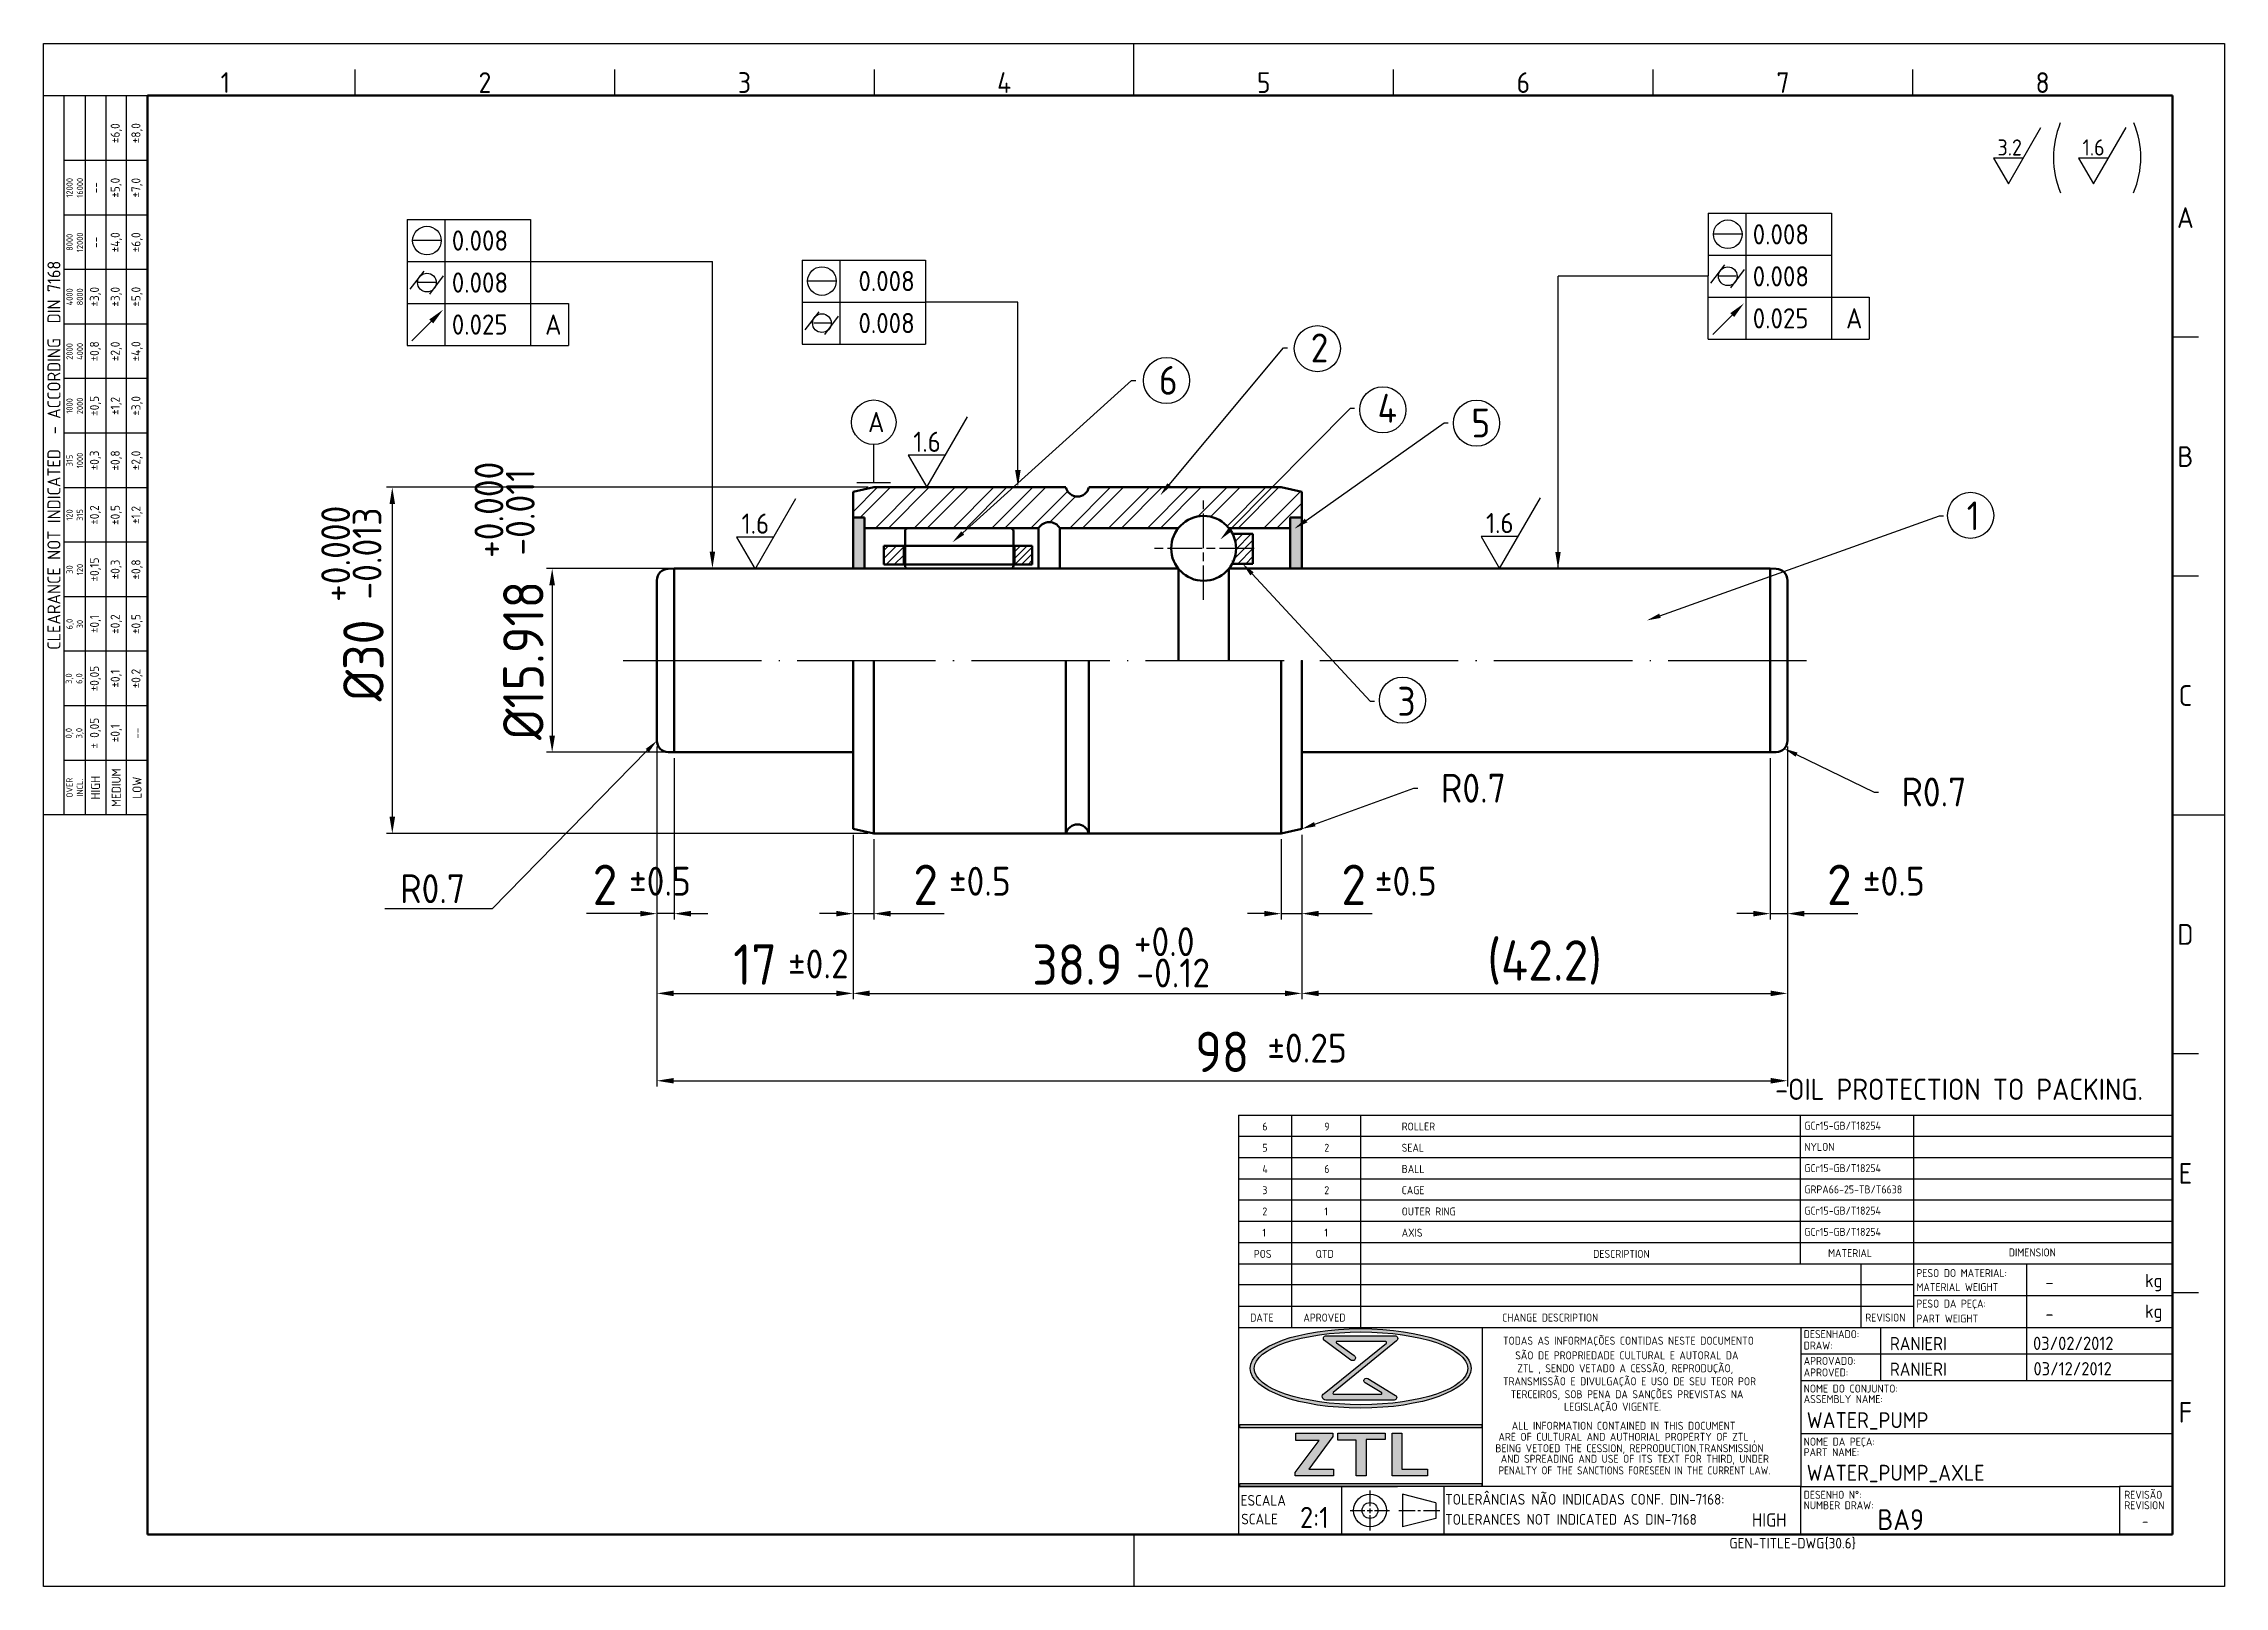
# Model space of a CAD drawing. Extents: x 8 to 197, y 6 to 139.
import ezdxf
from ezdxf import colors
from ezdxf.entities.mleader import LeaderData, LeaderLine
from ezdxf.enums import TextEntityAlignment as Align
from ezdxf.math import Vec2, Vec3

# ---------------------------------------------------------------- set-up
doc = ezdxf.new("R2010")
doc.units = 0
doc.header["$LTSCALE"] = 0.5
doc.linetypes.add('ACAD_ISO04W100', pattern=[30, 24, -3, 0, -3])
doc.linetypes.add('AM_ISO08W050x2', pattern=[9, 6, -0.75, 1.5, -0.75])
doc.layers.get('0').update_dxf_attribs({"linetype": 'CONTINUOUS'})
doc.layers.get('Defpoints').update_dxf_attribs({"linetype": 'CONTINUOUS'})
for name, color, linetype, lineweight in [('AM_0', 7, 'CONTINUOUS', 50), ('AM_5', 3, 'CONTINUOUS', 25), ('AM_7', 4, 'ACAD_ISO04W100', 25), ('AM_8', 1, 'CONTINUOUS', 25), ('AM_BOR', 7, 'CONTINUOUS', 50)]:
    doc.layers.add(name, color=color, linetype=linetype, lineweight=lineweight)
doc.styles.add('ACISOTS', font='isocp.shx', dxfattribs={"height": 1})
doc.styles.get("Standard").update_dxf_attribs({"font": 'ISOCP.SHX'})
doc.dimstyles.new('AM_ISO', dxfattribs={"dimtxt": 3.5, "dimasz": 2.5, "dimexe": 1, "dimexo": 1, "dimgap": 1.5, "dimtad": 1, "dimdsep": 46, "dimtxsty": 'Standard', "dimcen": 0, "dimclrd": 256, "dimclre": 256, "dimclrt": 2, "dimadec": 0, "dimazin": 2, "dimtp": 0.1, "dimtm": 0.1, "dimtfac": 0.71, "dimtdec": 3, "dimtmove": 0, "dimatfit": 3, "dimfxl": 1, "dimlwd": -1, "dimlwe": -1, "dimarcsym": 0})
pattern_1 = [(45, (16.3534, -6.94545), (-0.3535534, 0.3535534), [])]

msp = doc.modelspace()

# ---------------------------------------------------------------- texts
at = {"layer": 'AM_5', "attachment_point": 1}
for s, width, heights, insert, char_height in [('3.2', 5.4883, [0], (177.76, 131.02), 1.4), ('1.6', 5.4883, [0], (185.13, 131.02), 1.4), ('0.008', 5.4883, [0], (43.77, 123.13), 1.75), ('0.008', 5.4883, [0], (156.54, 123.67), 1.75), ('0.008', 5.4883, [0], (43.77, 119.49), 1.75), (' 0.008', 8.0843, [0], (78.02, 119.62), 1.75), ('0.008', 5.4883, [0], (156.54, 120.03), 1.75), ('0.025', 5.4883, [0], (43.77, 115.85), 1.75), ('A', 5.4883, [0], (51.86, 115.85), 1.75), (' 0.008', 8.8879, [5.53], (78.02, 115.98), 1.75), ('0.025', 5.4883, [0], (156.54, 116.39), 1.75), ('A', 5.4883, [0], (164.63, 116.39), 1.75), ('A', 5.4883, [0], (79.85, 107.4), 1.75), ('1.6', 5.4883, [0], (83.77, 105.69), 1.75), ('1.6', 5.4883, [0], (68.89, 98.6), 1.75), ('1.6', 5.4883, [0], (133.42, 98.65), 1.75), ('%%P0.5', 5.4883, [0], (59.13, 67.99), 2.5), ('%%P0.5', 5.4883, [0], (86.86, 67.99), 2.5), ('%%P0.5', 5.4883, [0], (123.78, 67.99), 2.5), ('%%P0.5', 5.4883, [0], (166.09, 67.99), 2.5), ('+0.0', 5.4883, [0], (102.89, 62.75), 2.5), ('%%P0.2', 5.4883, [0], (72.91, 60.82), 2.5), ('-0.12', 5.4883, [0], (103.11, 60.04), 2.5), ('%%P0.25', 5.4883, [0], (114.46, 53.53), 2.5)]:
    msp.add_mtext_dynamic_manual_height_columns(s, width=width, gutter_width=10, heights=heights, dxfattribs=dict(at, insert=insert, char_height=char_height))
at = {"layer": 'AM_5', "char_height": 2.5, "attachment_point": 1, "rotation": 90}
for s, insert in [('+0.000', (45.74, 94.75)), ('-0.011', (48.45, 94.96)), ('+0.000', (32.45, 90.94)), ('-0.013', (35.17, 91.15))]:
    msp.add_mtext_dynamic_manual_height_columns(s, width=5.4883, gutter_width=10, heights=[0], dxfattribs=dict(at, insert=insert))
at = {"layer": 'AM_8'}
msp.add_text('-OIL PROTECTION TO PACKING.', height=1.84, dxfattribs=at).set_placement((158.48, 47.79))
at = {"layer": 'AM_8', "color": 135}
for s, height, p in [('6', 0.69, (114.03, 45.14)), ('9', 0.69, (119.4, 45.14)), ('                    ROLLER', 0.69, (118.22, 45.14)), ('GCr15-GB/T18254', 0.69, (161.02, 45.21)), ('5', 0.69, (114.03, 43.3)), ('2', 0.69, (119.4, 43.3)), ('                    SEAL', 0.69, (118.22, 43.3)), ('NYLON', 0.69, (161.02, 43.37)), ('4', 0.69, (114.03, 41.46)), ('6', 0.69, (119.4, 41.46)), ('                    BALL', 0.69, (118.22, 41.46)), ('GCr15-GB/T18254', 0.69, (161.02, 41.53)), ('3', 0.69, (114.03, 39.62)), ('2', 0.69, (119.4, 39.62)), ('                    CAGE', 0.69, (118.22, 39.62)), ('GRPA66-25-TB/T6638', 0.69, (161.02, 39.69)), ('2', 0.69, (114.03, 37.78)), ('1', 0.69, (119.4, 37.78)), ('                    OUTER RING', 0.69, (118.22, 37.78)), ('GCr15-GB/T18254', 0.69, (161.02, 37.85)), ('1', 0.69, (114.03, 35.94)), ('1', 0.69, (119.4, 35.94)), ('                    AXIS', 0.69, (118.22, 35.94)), ('GCr15-GB/T18254', 0.69, (161.02, 36.01)), ('POS', 0.69, (113.29, 34.1)), ('QTD', 0.69, (118.65, 34.1)), ('                    DESCRIPTION', 0.69, (134.82, 34.1)), ('MATERIAL', 0.69, (163.07, 34.17)), ('DIMENSION', 0.69, (178.74, 34.23)), ('PESO DO MATERIAL:', 0.69, (170.73, 32.44)), ('kg', 1.15, (190.55, 31.56)), ('MATERIAL WEIGHT', 0.69, (170.73, 31.22)), ('PESO DA PEÇA:', 0.69, (170.73, 29.79)), ('DATE', 0.69, (112.98, 28.58)), ('APROVED', 0.69, (117.59, 28.58)), ('CHANGE DESCRIPTION', 0.69, (134.82, 28.58)), ('REVISION', 0.69, (166.3, 28.58)), ('PART WEIGHT', 0.69, (170.73, 28.5)), ('kg', 1.15, (190.55, 28.9)), ('TODAS AS INFORMAÇÕES CONTIDAS NESTE DOCUMENTO', 0.69, (134.89, 26.58)), ('DESENHADO:', 0.69, (160.96, 27.15)), ('DRAW:', 0.69, (160.96, 26.16)), ('SÃO DE PROPRIEDADE CULTURAL E AUTORAL DA', 0.69, (135.95, 25.31)), ('ZTL , SENDO VETADO A CESSÃO, REPRODUÇÃO,', 0.69, (136.13, 24.19)), ('APROVADO:', 0.69, (160.96, 24.83)), ('TRANSMISSÃO E DIVULGAÇÃO E USO DE SEU TEOR POR', 0.69, (134.89, 23.06)), ('TERCEIROS, SOB PENA DA SANÇÕES PREVISTAS NA', 0.69, (135.56, 21.94)), ('APROVED:', 0.69, (160.96, 23.83)), ('NOME DO CONJUNTO:', 0.69, (160.96, 22.43)), ('LEGISLAÇÃO VIGENTE.', 0.69, (140.18, 20.86)), ('ASSEMBLY NAME:', 0.69, (160.96, 21.52)), ('ARE OF CULTURAL AND AUTHORIAL PROPERTY OF ZTL ,', 0.69, (134.5, 18.25)), ('ALL INFORMATION CONTAINED IN THIS DOCUMENT', 0.69, (135.65, 19.21)), ('BEING VETOED THE CESSION, REPRODUCTION,TRANSMISSION', 0.69, (134.23, 17.26)), ('AND SPREADING AND USE OF ITS TEXT FOR THIRD, UNDER', 0.69, (134.7, 16.35)), ('NOME DA PEÇA:', 0.69, (160.96, 17.83)), ('PART NAME:', 0.69, (160.96, 16.92)), ('ESCALA', 0.92, (112.15, 12.63)), ('TOLERÂNCIAS NÃO INDICADAS CONF. DIN-7168:', 0.92, (129.88, 12.72)), ('DESENHO N%%d:', 0.69, (160.96, 13.23)), ('REVISÃO', 0.69, (188.75, 13.23)), ('SCALE', 0.92, (112.2, 11.01)), ('2:1', 1.84, (117.3, 10.69)), ('TOLERANCES NOT INDICATED AS DIN-7168', 0.92, (129.88, 10.98)), ('NUMBER DRAW:', 0.69, (160.96, 12.32)), ('REVISION', 0.69, (188.75, 12.32))]:
    msp.add_text(s, height=height, dxfattribs=at).set_placement(p)
at = {"layer": 'AM_8', "color": 135, "width": 0.95}
msp.add_text('PENALTY OF THE SANCTIONS FORESEEN IN THE CURRENT LAW.', height=0.69, dxfattribs=at).set_placement((134.5, 15.34))
at = {"layer": 'AM_8', "color": 135}
for p in [(181.91, 32), (181.91, 29.26)]:
    msp.add_attdef('-', text='', height=1.15, dxfattribs=at).set_placement(p, align=Align.MIDDLE_LEFT)
for tag, p, height in [('RANIERI', (168.43, 26.1), 1.15), ('03/02/2012', (180.84, 26.12), 1.15), ('RANIERI', (168.43, 23.88), 1.15), ('03/12/2012', (180.88, 23.92), 1.15), ('WATER_PUMP', (161.22, 19.35), 1.38), ('WATER_PUMP_AXLE', (161.22, 14.79), 1.38), ('BA9', (167.35, 10.52), 1.8)]:
    msp.add_attdef(tag, p, '', height=height, dxfattribs=at)
for tag, height, p in [('HIGH', 1.15, (157.97, 11.39)), ('-', 0.9, (190.56, 11.28))]:
    msp.add_attdef(tag, text='', height=height, dxfattribs=at).set_placement(p, align=Align.MIDDLE_CENTER)
at = {"layer": 'AM_8', "color": 135, "style": 'ACISOTS'}
msp.add_attdef('GEN-TITLE-DWG{30.6}', (154.52, 8.92), '', height=0.92, dxfattribs=at)

# ---------------------------------------------------------------- blocks, each defined once
blk = doc.blocks.new('A3 ZTL')
for p, q in [((19.57, 280.82), (19.57, 9.78)), ((401.17, 280.82), (19.57, 280.82)), ((401.17, 9.78), (401.17, 280.82)), ((19.57, 9.78), (401.17, 9.78))]:
    blk.add_line(p, q)
at = {"layer": 'AM_BOR', "color": 135, "lineweight": 25}
for p, q in [((0, 0), (0, 290.61)), ((0, 290.61), (410.96, 290.61)), ((205.48, 280.82), (205.48, 290.61)), ((410.96, 290.61), (410.96, 0)), ((58.71, 280.82), (58.71, 285.71)), ((107.63, 280.82), (107.63, 285.71)), ((156.56, 280.82), (156.56, 285.71)), ((254.4, 280.82), (254.4, 285.71)), ((303.33, 280.82), (303.33, 285.71)), ((352.25, 280.82), (352.25, 285.71)), ((3.91, 145.3), (3.91, 280.82)), ((7.83, 280.82), (7.83, 145.3)), ((11.74, 280.82), (11.74, 145.3)), ((15.66, 145.3), (15.66, 280.82)), ((19.57, 268.59), (3.91, 268.59)), ((19.57, 258.32), (3.91, 258.32)), ((19.57, 248.04), (3.91, 248.04)), ((19.57, 237.77), (3.91, 237.77)), ((406.07, 235.32), (401.17, 235.32)), ((19.57, 227.5), (3.91, 227.5)), ((19.57, 217.22), (3.91, 217.22)), ((19.57, 206.95), (3.91, 206.95)), ((19.57, 196.67), (3.91, 196.67)), ((406.07, 190.31), (401.17, 190.31)), ((19.57, 186.4), (3.91, 186.4)), ((19.57, 176.13), (3.91, 176.13)), ((19.57, 165.85), (3.91, 165.85)), ((19.57, 155.58), (3.91, 155.58)), ((401.17, 145.3), (410.96, 145.3)), ((406.07, 100.29), (401.17, 100.29)), ((406.07, 55.28), (401.17, 55.28)), ((205.48, 9.78), (205.48, 0)), ((410.96, 0), (0, 0))]:
    blk.add_line(p, q, dxfattribs=at)
blk.add_lwpolyline([(19.57, 145.3), (0, 145.3), (0, 280.82), (19.57, 280.82)], close=True, dxfattribs=at)
at = {"layer": 'AM_BOR', "color": 135, "lineweight": 25, "style": 'ACISOTS'}
for s, p in [('1', (34.25, 283.27)), ('2', (83.17, 283.27)), ('3', (132.09, 283.27)), ('4', (181.02, 283.27)), ('5', (229.94, 283.27)), ('6', (278.86, 283.27)), ('7', (327.79, 283.27)), ('8', (376.71, 283.27)), ('A', (403.62, 257.83)), ('B', (403.62, 212.82)), ('C', (403.62, 167.81)), ('D', (403.62, 122.8)), ('E', (403.62, 77.79)), ('F', (403.62, 32.78))]:
    blk.add_text(s, height=3.91, dxfattribs=at).set_placement(p, align=Align.MIDDLE)
at = {"layer": 'AM_BOR', "color": 135, "lineweight": 25, "attachment_point": 5, "rotation": 90}
for s, insert, char_height, width in [('±6,0', (13.7, 273.73), 1.712, 10.274), ('±8,0', (17.61, 273.73), 1.712, 10.274), ('12000\\P16000', (5.87, 263.45), 1.174, 10.274), ('--', (9.78, 263.45), 1.712, 10.274), ('±5,0', (13.7, 263.45), 1.712, 10.274), ('±7,0', (17.61, 263.45), 1.712, 10.274), ('8000\\P12000', (5.87, 253.18), 1.174, 10.274), ('±4,0', (13.7, 253.18), 1.712, 10.274), ('±6,0', (17.61, 253.18), 1.712, 10.274), ('--', (9.78, 253.18), 1.712, 10.274), ('{\\Fisocp.shx|c0;CLEARANCE NOT INDICATED  - ACCORDING  DIN 7168}', (1.96, 213.06), 2.4462, 135.5186), ('4000\\P8000', (5.87, 242.91), 1.174, 10.274), ('±3,0', (9.78, 242.91), 1.712, 10.274), ('±3,0', (13.7, 242.91), 1.712, 10.274), ('±5,0', (17.61, 242.91), 1.712, 10.274), ('±0,8', (9.78, 232.63), 1.712, 10.274), ('±2,0', (13.7, 232.63), 1.712, 10.274), ('±4,0', (17.61, 232.63), 1.712, 10.274), ('2000\\P4000', (5.87, 232.63), 1.174, 10.274), ('1000\\P2000', (5.87, 222.36), 1.174, 10.274), ('±0,5', (9.78, 222.36), 1.712, 10.274), ('±1,2', (13.7, 222.36), 1.712, 10.274), ('±3,0', (17.61, 222.36), 1.712, 10.274), ('±0,3', (9.78, 212.08), 1.712, 10.274), ('±0,8', (13.7, 212.08), 1.712, 10.274), ('±2,0', (17.61, 212.08), 1.712, 10.274), ('315\\P1000', (5.87, 212.08), 1.174, 10.274), ('120\\P315', (5.87, 201.81), 1.174, 10.274), ('±0,2', (9.78, 201.81), 1.712, 10.274), ('±0,5', (13.7, 201.81), 1.712, 10.274), ('±1,2', (17.61, 201.81), 1.712, 10.274), ('±0,15', (9.78, 191.54), 1.712, 10.274), ('±0,3', (13.7, 191.54), 1.712, 10.274), ('±0,8', (17.61, 191.54), 1.712, 10.274), ('30\\P120', (5.87, 191.54), 1.174, 10.274), ('6,0\\P30', (5.87, 181.26), 1.174, 10.274), ('±0,1', (9.78, 181.26), 1.712, 10.274), ('±0,2', (13.7, 181.26), 1.712, 10.274), ('±0,5', (17.61, 181.26), 1.712, 10.274), ('±0,05', (9.78, 170.99), 1.712, 10.274), ('±0,2', (17.61, 170.99), 1.712, 10.274), ('3,0\\P6,0', (5.87, 170.99), 1.174, 10.274), ('±0,1', (13.7, 170.99), 1.712, 10.274), ('0,0\\P3,0', (5.87, 160.71), 1.174, 10.274), ('± 0,05', (9.78, 160.71), 1.712, 10.274), ('\\pt4.69206;±0,1', (13.7, 160.71), 1.7123, 10.274), ('--', (17.61, 160.71), 1.712, 10.274), ('{\\Fisocp.shx|c0;OVER\\PINCL.}', (5.87, 150.44), 1.1742, 10.274), ('HIGH', (9.78, 150.44), 1.712, 10.274), ('MEDIUM', (13.7, 150.44), 1.712, 10.274), ('LOW', (17.61, 150.44), 1.712, 10.274)]:
    blk.add_mtext(s, dxfattribs=dict(at, insert=insert, char_height=char_height, width=width))
blk = doc.blocks.new('*D53')
at = {"layer": 'AM_5', "transparency": 16777216}
for p, q in [((62.55, 93.83), (51.97, 93.83)), ((52.47, 92.38), (52.47, 79.36)), ((62.55, 77.91), (51.97, 77.91))]:
    blk.add_line(p, q, dxfattribs=at)
at = {"layer": 'AM_5', "lineweight": 25, "transparency": 16777216}
for points in [[(52.22, 92.38), (52.71, 92.38), (52.47, 93.83)], [(52.22, 79.36), (52.71, 79.36), (52.47, 77.91)]]:
    blk.add_solid(points, dxfattribs=at)
at = {"layer": 'Defpoints', "color": 0, "lineweight": 25, "transparency": 16777216}
for p in [(63.05, 93.83), (52.47, 77.91), (63.05, 77.91)]:
    blk.add_point(p, dxfattribs=at)
at = {"layer": 'AM_5', "lineweight": 25, "transparency": 16777216, "insert": (49.97, 85.87), "char_height": 3.5, "attachment_point": 5, "rotation": 90}
blk.add_mtext('%%C15.918', dxfattribs=at)
blk = doc.blocks.new('*D54')
at = {"layer": 'AM_5', "transparency": 16777216}
for p, q in [((79.85, 100.87), (38.11, 100.87)), ((38.61, 99.42), (38.61, 72.32)), ((79.85, 70.87), (38.11, 70.87))]:
    blk.add_line(p, q, dxfattribs=at)
at = {"layer": 'AM_5', "lineweight": 25, "transparency": 16777216}
for points in [[(38.37, 99.42), (38.85, 99.42), (38.61, 100.87)], [(38.37, 72.32), (38.85, 72.32), (38.61, 70.87)]]:
    blk.add_solid(points, dxfattribs=at)
at = {"layer": 'Defpoints', "color": 0, "lineweight": 25, "transparency": 16777216}
for p in [(80.35, 100.87), (38.61, 70.87), (80.35, 70.87)]:
    blk.add_point(p, dxfattribs=at)
at = {"layer": 'AM_5', "lineweight": 25, "transparency": 16777216, "insert": (36.11, 85.87), "char_height": 3.5, "attachment_point": 5, "rotation": 90}
blk.add_mtext('%%C30', dxfattribs=at)
blk = doc.blocks.new('*D55')
at = {"layer": 'AM_5', "transparency": 16777216}
for p, q in [((61.55, 78.42), (61.55, 63.43)), ((63.05, 77.41), (63.05, 63.43)), ((60.1, 63.93), (55.45, 63.93)), ((63.05, 63.93), (61.55, 63.93)), ((64.5, 63.93), (65.95, 63.93))]:
    blk.add_line(p, q, dxfattribs=at)
at = {"layer": 'AM_5', "lineweight": 25, "transparency": 16777216}
for points in [[(60.1, 64.17), (60.1, 63.69), (61.55, 63.93)], [(64.5, 64.17), (64.5, 63.69), (63.05, 63.93)]]:
    blk.add_solid(points, dxfattribs=at)
at = {"layer": 'Defpoints', "color": 0, "lineweight": 25, "transparency": 16777216}
for p in [(61.55, 78.92), (63.05, 77.91), (61.55, 63.93)]:
    blk.add_point(p, dxfattribs=at)
at = {"layer": 'AM_5', "lineweight": 25, "transparency": 16777216, "insert": (57.05, 66.43), "char_height": 3.5, "attachment_point": 5}
blk.add_mtext('2', dxfattribs=at)
blk = doc.blocks.new('*D56')
at = {"layer": 'AM_5', "transparency": 16777216}
for p, q in [((78.55, 70.77), (78.55, 63.43)), ((80.35, 70.37), (80.35, 63.43)), ((77.1, 63.93), (75.65, 63.93)), ((78.55, 63.93), (80.35, 63.93)), ((81.8, 63.93), (86.44, 63.93))]:
    blk.add_line(p, q, dxfattribs=at)
at = {"layer": 'AM_5', "lineweight": 25, "transparency": 16777216}
for points in [[(77.1, 64.17), (77.1, 63.69), (78.55, 63.93)], [(81.8, 64.17), (81.8, 63.69), (80.35, 63.93)]]:
    blk.add_solid(points, dxfattribs=at)
at = {"layer": 'Defpoints', "color": 0, "lineweight": 25, "transparency": 16777216}
for p in [(78.55, 71.27), (80.35, 70.87), (80.35, 63.93)]:
    blk.add_point(p, dxfattribs=at)
at = {"layer": 'AM_5', "lineweight": 25, "transparency": 16777216, "insert": (84.85, 66.43), "char_height": 3.5, "attachment_point": 5}
blk.add_mtext('2', dxfattribs=at)
blk = doc.blocks.new('*D57')
at = {"layer": 'AM_5', "transparency": 16777216}
for p, q in [((61.55, 78.42), (61.55, 56.52)), ((78.55, 70.77), (78.55, 56.52)), ((63, 57.02), (77.1, 57.02))]:
    blk.add_line(p, q, dxfattribs=at)
at = {"layer": 'AM_5', "lineweight": 25, "transparency": 16777216}
for points in [[(63, 57.26), (63, 56.78), (61.55, 57.02)], [(77.1, 57.26), (77.1, 56.78), (78.55, 57.02)]]:
    blk.add_solid(points, dxfattribs=at)
at = {"layer": 'Defpoints', "color": 0, "lineweight": 25, "transparency": 16777216}
for p in [(61.55, 78.92), (78.55, 71.27), (78.55, 57.02)]:
    blk.add_point(p, dxfattribs=at)
at = {"layer": 'AM_5', "lineweight": 25, "transparency": 16777216, "insert": (70.05, 59.52), "char_height": 3.5, "attachment_point": 5}
blk.add_mtext('17', dxfattribs=at)
blk = doc.blocks.new('*D58')
at = {"layer": 'AM_5', "transparency": 16777216}
for p, q in [((78.55, 70.77), (78.55, 56.52)), ((117.45, 70.77), (117.45, 56.52)), ((80, 57.02), (116, 57.02))]:
    blk.add_line(p, q, dxfattribs=at)
at = {"layer": 'AM_5', "lineweight": 25, "transparency": 16777216}
for points in [[(80, 57.26), (80, 56.78), (78.55, 57.02)], [(116, 57.26), (116, 56.78), (117.45, 57.02)]]:
    blk.add_solid(points, dxfattribs=at)
at = {"layer": 'Defpoints', "color": 0, "lineweight": 25, "transparency": 16777216}
for p in [(78.55, 71.27), (117.45, 71.27), (117.45, 57.02)]:
    blk.add_point(p, dxfattribs=at)
at = {"layer": 'AM_5', "lineweight": 25, "transparency": 16777216, "insert": (98, 59.52), "char_height": 3.5, "attachment_point": 5}
blk.add_mtext('38.9', dxfattribs=at)
blk = doc.blocks.new('*D59')
at = {"layer": 'AM_5', "transparency": 16777216}
for p, q in [((159.55, 78.42), (159.55, 56.52)), ((117.45, 70.77), (117.45, 56.52)), ((118.9, 57.02), (158.1, 57.02))]:
    blk.add_line(p, q, dxfattribs=at)
at = {"layer": 'AM_5', "lineweight": 25, "transparency": 16777216}
for points in [[(118.9, 57.26), (118.9, 56.78), (117.45, 57.02)], [(158.1, 57.26), (158.1, 56.78), (159.55, 57.02)]]:
    blk.add_solid(points, dxfattribs=at)
at = {"layer": 'Defpoints', "color": 0, "lineweight": 25, "transparency": 16777216}
for p in [(159.55, 78.92), (117.45, 71.27), (159.55, 57.02)]:
    blk.add_point(p, dxfattribs=at)
at = {"layer": 'AM_5', "lineweight": 25, "transparency": 16777216, "insert": (138.5, 59.7), "char_height": 3.5, "attachment_point": 5}
blk.add_mtext('(42.2)', dxfattribs=at)
blk = doc.blocks.new('*D60')
at = {"layer": 'AM_5', "transparency": 16777216}
for p, q in [((61.55, 78.42), (61.55, 48.95)), ((159.55, 78.42), (159.55, 48.95)), ((63, 49.45), (158.1, 49.45))]:
    blk.add_line(p, q, dxfattribs=at)
at = {"layer": 'AM_5', "lineweight": 25, "transparency": 16777216}
for points in [[(63, 49.69), (63, 49.21), (61.55, 49.45)], [(158.1, 49.69), (158.1, 49.21), (159.55, 49.45)]]:
    blk.add_solid(points, dxfattribs=at)
at = {"layer": 'Defpoints', "color": 0, "lineweight": 25, "transparency": 16777216}
for p in [(61.55, 78.92), (159.55, 78.92), (159.55, 49.45)]:
    blk.add_point(p, dxfattribs=at)
at = {"layer": 'AM_5', "lineweight": 25, "transparency": 16777216, "insert": (110.55, 51.95), "char_height": 3.5, "attachment_point": 5}
blk.add_mtext('98', dxfattribs=at)
blk = doc.blocks.new('*D61')
at = {"layer": 'AM_5', "transparency": 16777216}
for p, q in [((115.65, 70.37), (115.65, 63.43)), ((117.45, 70.77), (117.45, 63.43)), ((114.2, 63.93), (112.75, 63.93)), ((115.65, 63.93), (117.45, 63.93)), ((118.9, 63.93), (123.54, 63.93))]:
    blk.add_line(p, q, dxfattribs=at)
at = {"layer": 'AM_5', "lineweight": 25, "transparency": 16777216}
for points in [[(114.2, 64.17), (114.2, 63.69), (115.65, 63.93)], [(118.9, 64.17), (118.9, 63.69), (117.45, 63.93)]]:
    blk.add_solid(points, dxfattribs=at)
at = {"layer": 'Defpoints', "color": 0, "lineweight": 25, "transparency": 16777216}
for p in [(115.65, 70.87), (117.45, 71.27), (117.45, 63.93)]:
    blk.add_point(p, dxfattribs=at)
at = {"layer": 'AM_5', "lineweight": 25, "transparency": 16777216, "insert": (121.95, 66.43), "char_height": 3.5, "attachment_point": 5}
blk.add_mtext('2', dxfattribs=at)
blk = doc.blocks.new('*D62')
at = {"layer": 'AM_5', "transparency": 16777216}
for p, q in [((159.55, 78.42), (159.55, 63.43)), ((158.05, 77.41), (158.05, 63.43)), ((156.6, 63.93), (155.15, 63.93)), ((158.05, 63.93), (159.55, 63.93)), ((161, 63.93), (165.64, 63.93))]:
    blk.add_line(p, q, dxfattribs=at)
at = {"layer": 'AM_5', "lineweight": 25, "transparency": 16777216}
for points in [[(156.6, 64.17), (156.6, 63.69), (158.05, 63.93)], [(161, 64.17), (161, 63.69), (159.55, 63.93)]]:
    blk.add_solid(points, dxfattribs=at)
at = {"layer": 'Defpoints', "color": 0, "lineweight": 25, "transparency": 16777216}
for p in [(158.05, 77.91), (159.55, 78.92), (159.55, 63.93)]:
    blk.add_point(p, dxfattribs=at)
at = {"layer": 'AM_5', "lineweight": 25, "transparency": 16777216, "insert": (164.05, 66.43), "char_height": 3.5, "attachment_point": 5}
blk.add_mtext('2', dxfattribs=at)

# ---------------------------------------------------------------- dimensions: what is measured, and where the dimension line sits
at = {"layer": 'AM_5', "lineweight": 25}
for base, p1, p2, text, picture, middle in [((38.61, 70.87), (80.35, 100.87), (80.35, 70.87), '%%C30', '*D54', (36.11, 85.87)), ((52.47, 77.91), (63.05, 93.83), (63.05, 77.91), '%%C15.918', '*D53', (49.97, 85.87))]:
    dim = msp.add_linear_dim(base=base, p1=p1, p2=p2, angle=90, text=text, dimstyle='AM_ISO', override={"dimscale": 0.5, "dimtxt": 7, "dimasz": 2.9, "dimdec": 0, "dimlfac": 0.4, "dimclrt": 256, "dimadec": 2, "dimtp": 0, "dimtm": 0.3, "dimtdec": 0}, dxfattribs=at)
    dim.commit()
    dim.dimension.update_dxf_attribs({"geometry": picture, "text_midpoint": middle})
for base, p1, p2, text, picture, middle in [((61.55, 63.93), (63.05, 77.91), (61.55, 78.92), '2', '*D55', (57.05, 66.43)), ((78.55, 57.02), (61.55, 78.92), (78.55, 71.27), '17', '*D57', (70.05, 59.52)), ((159.55, 49.45), (61.55, 78.92), (159.55, 78.92), '98', '*D60', (110.55, 51.95)), ((159.55, 57.02), (117.45, 71.27), (159.55, 78.92), '(42.2)', '*D59', (138.5, 59.7)), ((159.55, 63.93), (158.05, 77.91), (159.55, 78.92), '2', '*D62', (164.05, 66.43)), ((80.35, 63.93), (78.55, 71.27), (80.35, 70.87), '2', '*D56', (84.85, 66.43)), ((117.45, 57.02), (78.55, 71.27), (117.45, 71.27), '38.9', '*D58', (98, 59.52)), ((117.45, 63.93), (115.65, 70.87), (117.45, 71.27), '2', '*D61', (121.95, 66.43))]:
    dim = msp.add_linear_dim(base=base, p1=p1, p2=p2, text=text, dimstyle='AM_ISO', override={"dimscale": 0.5, "dimtxt": 7, "dimasz": 2.9, "dimdec": 0, "dimlfac": 0.4, "dimclrt": 256, "dimadec": 2, "dimtp": 0, "dimtm": 0.3, "dimtdec": 0}, dxfattribs=at)
    dim.commit()
    dim.dimension.update_dxf_attribs({"geometry": picture, "text_midpoint": middle})

# ---------------------------------------------------------------- hatches: boundary and pattern name
at = {"layer": 'AM_5', "lineweight": 25}
h = msp.add_hatch(dxfattribs=at)
h.set_pattern_fill('ANSI32', color=1, scale=0.25)
h.paths.add_polyline_path([(92.43, 100.87), (89.55, 100.87), (80.35, 100.87), (78.55, 100.47), (78.55, 98.25), (79.55, 98.25), (79.55, 97.33), (88.51, 97.33)])
h.paths.add_polyline_path([(116.02, 100.79), (115.65, 100.87), (99, 100.87, -0.8), (97, 100.87), (92.43, 100.87), (88.51, 97.33), (94.64, 97.33, -0.568454), (96.48, 97.33), (106.75, 97.33, -0.481958), (111.14, 97.33), (113.2, 97.33)])
h = msp.add_hatch(dxfattribs=at)
h.set_pattern_fill('ANSI32', color=1, scale=0.25)
h.paths.add_polyline_path([(117.45, 100.47), (116.02, 100.79), (113.2, 97.33), (116.45, 97.33), (116.45, 98.25), (117.45, 98.25)])
at = {"layer": 'AM_8'}
for color, points in [(256, [(78.55, 98.25), (78.55, 93.83), (79.55, 93.83), (79.55, 98.25)]), (256, [(116.45, 98.25), (116.45, 93.83), (117.45, 93.83), (117.45, 98.25)]), (135, [(112.09, 19.38), (133.07, 19.38), (133.07, 19.66), (112.09, 19.66)]), (135, [(116.89, 15.5), (116.89, 15.22), (120.2, 15.22), (120.2, 15.8), (118.06, 15.8), (120.14, 18.62), (120.14, 18.9), (116.92, 18.9), (116.92, 18.29), (118.96, 18.29)]), (135, [(120.57, 18.32), (122.16, 18.32), (122.16, 15.22), (123.03, 15.22), (123.03, 18.35), (124.67, 18.35), (124.67, 18.9), (120.57, 18.9)]), (135, [(128.35, 15.21), (128.35, 15.8), (126.13, 15.8), (126.13, 18.9), (125.27, 18.9), (125.27, 15.21)]), (135, [(133.07, 14.56), (112.09, 14.56), (112.09, 14.28), (133.07, 14.28)])]:
    msp.add_hatch(color=color, dxfattribs=at).paths.add_polyline_path(points)
h = msp.add_hatch(dxfattribs=at)
h.set_pattern_fill('_U', color=256, scale=0.5, angle=45, style=0, pattern_type=0)
h.set_pattern_definition(pattern_1)
edge = h.paths.add_edge_path()
edge.add_line((113.22, 94.25), (113.22, 96.83))
edge.add_line((113.22, 96.83), (111.46, 96.83))
edge.add_arc((108.94, 95.58), 2.81, -28.2995, 26.3524, ccw=False)
edge.add_line((111.42, 94.25), (113.22, 94.25))
h = msp.add_hatch(dxfattribs=at)
h.set_pattern_fill('_U', color=256, scale=0.5, angle=45, style=0, pattern_type=0)
h.set_pattern_definition(pattern_1)
h.paths.add_polyline_path([(81.23, 95.8), (81.23, 94.18), (82.95, 94.18), (82.95, 95.8)])
h = msp.add_hatch(dxfattribs=at)
h.set_pattern_fill('_U', color=256, scale=0.4, angle=45, style=0, pattern_type=0)
h.set_pattern_definition([(45, (16.3534, -6.94545), (-0.2828427, 0.2828427), [])])
h.paths.add_polyline_path([(92.55, 95.8), (92.55, 94.18), (94.09, 94.18), (94.09, 95.8)])
h = msp.add_hatch(color=135, dxfattribs=at)
edge = h.paths.add_edge_path()
edge.add_ellipse((122.55, 24.53), major_axis=(9.58, 0), ratio=0.359907, start_angle=191.4592, end_angle=452.8175)
edge.add_ellipse((122.55, 24.53), major_axis=(9.58, 0), ratio=0.359907, start_angle=92.8175, end_angle=191.4592)
edge = h.paths.add_edge_path(flags=16)
edge.add_ellipse((122.58, 24.53), major_axis=(9.25, 0), ratio=0.340664, start_angle=93.067, end_angle=371.4592)
edge.add_ellipse((122.58, 24.53), major_axis=(9.25, 0), ratio=0.340664, start_angle=11.4592, end_angle=93.067)
h = msp.add_hatch(color=135, dxfattribs=at)
edge = h.paths.add_edge_path()
edge.add_line((124.78, 26.72), (119.39, 22.35))
edge.add_arc((119.53, 22.08), 0.305, 118.1409, 270)
edge.add_line((119.53, 21.78), (125.46, 21.78))
edge.add_arc((125.45, 22), 0.225, 271.9685, 418.9108)
edge.add_line((125.57, 22.19), (123.17, 23.64))
edge.add_arc((123.06, 23.45), 0.218, 58.6682, 238.8052)
edge.add_line((122.94, 23.27), (124.38, 22.4))
edge.add_arc((124.35, 22.35), 0.0552, -90, 54.6545, ccw=False)
edge.add_line((124.35, 22.3), (120.21, 22.3))
edge.add_arc((120.23, 22.37), 0.0767, 129.2364, 260.8226, ccw=False)
edge.add_line((120.18, 22.43), (125.67, 26.92))
edge.add_arc((125.52, 27.11), 0.243, 306.0702, 450)
edge.add_line((125.52, 27.36), (119.57, 27.36))
edge.add_arc((119.56, 27.12), 0.236, 87.7272, 233.7471)
edge.add_line((119.42, 26.93), (121.71, 25.25))
edge.add_arc((121.86, 25.45), 0.242, 232.4714, 414.7334)
edge.add_line((122, 25.64), (120.46, 26.73))
edge.add_arc((120.49, 26.79), 0.0662, 90, 242.5235, ccw=False)
edge.add_line((120.49, 26.86), (124.74, 26.86))
edge.add_arc((124.73, 26.78), 0.0809, -50.9964, 80.7655, ccw=False)

# ---------------------------------------------------------------- linework, layer by layer
at = {"layer": 'AM_0'}
for p, q in [((80.35, 100.87), (78.55, 100.47)), ((78.55, 93.83), (78.55, 100.47)), ((80.35, 100.87), (89.55, 100.87)), ((89.55, 100.87), (97, 100.87)), ((99, 100.87), (115.65, 100.87)), ((115.65, 100.87), (117.45, 100.47)), ((117.45, 100.47), (117.45, 93.83)), ((78.55, 98.25), (79.55, 98.25)), ((79.55, 98.25), (79.55, 93.83)), ((79.55, 97.33), (94.64, 97.33)), ((94.64, 97.33), (94.64, 93.83)), ((96.48, 97.33), (106.75, 97.33)), ((96.48, 97.33), (96.48, 93.83)), ((111.14, 97.33), (116.45, 97.33)), ((111.46, 96.83), (113.22, 96.83)), ((113.22, 96.83), (113.22, 94.25)), ((117.45, 98.25), (116.45, 98.25)), ((116.45, 98.25), (116.45, 93.83)), ((82.95, 95.8), (81.23, 95.8)), ((81.23, 95.8), (81.23, 94.18)), ((92.55, 95.8), (82.95, 95.8)), ((82.95, 94.18), (82.95, 95.8)), ((94.09, 95.8), (92.55, 95.8)), ((92.55, 95.8), (92.55, 94.18)), ((94.09, 94.18), (94.09, 95.8)), ((61.55, 78.92), (61.55, 92.81)), ((63.05, 93.83), (62.52, 93.81)), ((63.05, 93.83), (106.75, 93.83)), ((63.05, 93.83), (63.05, 77.91)), ((81.23, 94.18), (82.95, 94.18)), ((82.95, 94.18), (92.55, 94.18)), ((92.55, 94.18), (94.09, 94.18)), ((106.75, 93.83), (106.75, 85.87)), ((111.14, 93.83), (158.05, 93.83)), ((111.14, 93.83), (111.14, 85.87)), ((113.22, 94.25), (111.42, 94.25)), ((158.05, 93.83), (158.57, 93.81)), ((158.05, 93.83), (158.05, 77.91)), ((159.55, 92.81), (159.55, 78.92)), ((78.55, 71.27), (78.55, 85.87)), ((80.35, 85.87), (80.35, 70.87)), ((97, 70.87), (97, 85.87)), ((99, 70.87), (99, 85.87)), ((115.65, 85.87), (115.65, 70.87)), ((117.45, 85.87), (117.45, 71.27)), ((63.05, 77.91), (62.52, 77.92)), ((78.55, 77.91), (63.05, 77.91)), ((158.05, 77.91), (117.45, 77.91)), ((158.05, 77.91), (158.57, 77.92)), ((80.35, 70.87), (78.55, 71.27)), ((89.55, 70.87), (80.35, 70.87)), ((115.65, 70.87), (89.55, 70.87)), ((115.65, 70.87), (117.45, 71.27))]:
    msp.add_line(p, q, dxfattribs=at)
msp.add_lwpolyline([(83.31, 93.83), (92.2, 93.83, 0.414214), (92.45, 94.08), (92.45, 97.08, 0.414214), (92.2, 97.33), (83.31, 97.33, 0.414214), (83.06, 97.08), (83.06, 94.08, 0.414214)], format="xyb", close=True, dxfattribs=at)
msp.add_circle((108.94, 95.58), 2.81, dxfattribs=at)
for centre, radius, start, end in [((98, 101.09), 1.02, 192.6804, 347.3196), ((95.56, 96.78), 1.07, 30.7676, 149.2324), ((62.55, 92.81), 1, 91.5, 180), ((158.55, 92.81), 1, 0, 88.5), ((62.55, 78.92), 1, 180, 268.5), ((158.55, 78.92), 1, 271.5, 0), ((98, 70.64), 1.02, 12.6804, 167.3196)]:
    msp.add_arc(centre, radius, start, end, dxfattribs=at)
at = {"layer": 'AM_5', "lineweight": 25}
for p, q in [((178.7, 127.17), (181.52, 132.06)), ((186.07, 127.17), (188.9, 132.06)), ((179.98, 129.39), (177.41, 129.39)), ((177.41, 129.39), (178.7, 127.17)), ((187.36, 129.39), (184.79, 129.39)), ((184.79, 129.39), (186.07, 127.17)), ((39.91, 124.07), (39.9, 113.15)), ((39.91, 124.07), (50.59, 124.07)), ((43.2, 113.15), (43.2, 124.07)), ((50.59, 124.07), (50.59, 120.43)), ((152.68, 124.62), (152.66, 113.7)), ((152.68, 124.62), (163.36, 124.62)), ((155.96, 113.7), (155.96, 124.62)), ((163.36, 124.62), (163.36, 120.98)), ((42.85, 122.25), (40.37, 122.25)), ((155.61, 122.8), (153.14, 122.8)), ((39.91, 120.43), (66.36, 120.43)), ((39.91, 120.43), (50.59, 120.43)), ((40.15, 118.03), (41.36, 119.6)), ((41.86, 117.61), (43.05, 119.2)), ((50.59, 120.43), (50.59, 113.15)), ((74.15, 120.56), (77.44, 120.56)), ((74.15, 120.56), (84.84, 120.56)), ((74.15, 120.56), (74.15, 113.28)), ((77.44, 113.28), (77.44, 120.56)), ((84.84, 120.56), (84.84, 116.92)), ((84.84, 120.56), (84.84, 116.92)), ((152.67, 119.16), (139.66, 119.16)), ((152.68, 120.98), (163.36, 120.98)), ((152.91, 118.57), (154.12, 120.14)), ((155.11, 119.16), (153.63, 119.16)), ((154.63, 118.15), (155.82, 119.74)), ((163.36, 120.98), (163.36, 113.7)), ((42.35, 118.61), (40.86, 118.61)), ((77.09, 118.74), (74.62, 118.74)), ((152.68, 117.34), (166.64, 117.34)), ((166.64, 117.34), (166.64, 113.7)), ((39.91, 116.79), (53.88, 116.79)), ((53.88, 116.79), (53.88, 113.15)), ((74.15, 116.92), (84.84, 116.92)), ((74.39, 114.52), (75.6, 116.09)), ((76.11, 114.1), (77.3, 115.69)), ((84.84, 116.92), (84.84, 113.28)), ((92.84, 116.92), (84.84, 116.92)), ((84.84, 116.92), (84.84, 113.28)), ((76.59, 115.1), (75.11, 115.1)), ((152.68, 113.7), (166.64, 113.7)), ((39.91, 113.15), (53.88, 113.15)), ((74.15, 113.28), (84.84, 113.28)), ((84.95, 100.87), (88.48, 106.99)), ((80.35, 101.29), (80.35, 104.59)), ((86.55, 103.65), (83.34, 103.65)), ((83.34, 103.65), (84.95, 100.87)), ((78.89, 101.29), (81.8, 101.29)), ((70.07, 93.78), (73.6, 99.9)), ((134.59, 93.83), (138.13, 99.95)), ((71.67, 96.56), (68.46, 96.56)), ((68.46, 96.56), (70.07, 93.78)), ((136.2, 96.61), (132.99, 96.61)), ((132.99, 96.61), (134.59, 93.83)), ((97, 70.87), (99, 70.87))]:
    msp.add_line(p, q, dxfattribs=at)
at = {"layer": 'AM_5'}
for p, q in [((66.36, 94.88), (66.36, 120.43)), ((139.66, 93.79), (139.66, 119.16)), ((92.84, 102.36), (92.84, 116.92)), ((154.76, 115.79), (153.07, 114.1)), ((41.99, 115.25), (40.3, 113.56))]:
    msp.add_line(p, q, dxfattribs=at)
at = {"layer": 'AM_5', "lineweight": 25}
for centre, radius in [((41.61, 122.25), 1.24), ((154.38, 122.8), 1.24), ((41.61, 118.61), 0.812), ((75.85, 118.74), 1.24), ((154.38, 119.16), 0.812), ((75.85, 115.1), 0.812), ((118.8, 112.89), 2), ((105.72, 110.12), 2), ((80.35, 106.51), 1.93), ((124.48, 107.58), 2), ((132.6, 106.43), 2), ((175.43, 98.44), 2), ((126.18, 82.43), 2)]:
    msp.add_circle(centre, radius, dxfattribs=at)
for centre, start, end in [((190.46, 129.46), 157.6019, 202.9315), ((182.33, 129.46), 337.0685, 22.3981)]:
    msp.add_arc(centre, 7.85, start, end, dxfattribs=at)
for points in [[(41.82, 115.42), (42.16, 115.08), (43.02, 116.27)], [(154.59, 115.96), (154.93, 115.62), (155.78, 116.81)], [(92.6, 102.36), (93.08, 102.36), (92.84, 100.91)], [(66.12, 95.3), (66.6, 95.3), (66.36, 93.85)], [(139.42, 95.28), (139.9, 95.28), (139.66, 93.83)]]:
    msp.add_solid(points, dxfattribs=at)
at = {"layer": 'AM_7', "linetype": 'AM_ISO08W050x2'}
for p, q in [((108.94, 91.11), (108.94, 100.04)), ((113.31, 95.58), (104.58, 95.58))]:
    msp.add_line(p, q, dxfattribs=at)
at = {"layer": 'AM_7'}
msp.add_line((58.61, 85.87), (161.55, 85.87), dxfattribs=at)
at = {"layer": 'AM_8', "color": 135}
for p, q in [((111.96, 46.48), (111.96, 10.14)), ((111.96, 46.48), (192.92, 46.48)), ((116.56, 46.48), (116.56, 28.08)), ((122.54, 46.48), (122.54, 28.08)), ((160.65, 46.48), (160.65, 33.6)), ((170.5, 28.08), (170.5, 46.48)), ((111.96, 44.64), (192.92, 44.64)), ((111.96, 42.8), (192.92, 42.8)), ((111.96, 40.96), (192.92, 40.96)), ((111.96, 39.12), (192.92, 39.12)), ((111.96, 37.28), (192.92, 37.28)), ((111.96, 35.44), (192.92, 35.44)), ((111.96, 33.6), (192.92, 33.6)), ((165.9, 33.6), (165.9, 28.08)), ((180.27, 33.6), (180.27, 30.84)), ((192.92, 10.14), (192.92, 33.6)), ((170.5, 31.76), (111.96, 31.76)), ((170.5, 30.84), (192.92, 30.84)), ((180.27, 30.84), (180.27, 28.08)), ((111.96, 29.92), (170.5, 29.92)), ((111.96, 28.08), (160.72, 28.08)), ((119.57, 27.36), (125.52, 27.36)), ((133.09, 28.08), (133.09, 14.28)), ((160.72, 28.08), (160.72, 19.34)), ((160.72, 28.08), (192.92, 28.08)), ((167.62, 28.08), (167.62, 23.48)), ((180.27, 28.08), (180.27, 23.48)), ((160.72, 25.78), (192.92, 25.78)), ((160.72, 23.48), (192.92, 23.48)), ((112.09, 19.38), (112.09, 19.66)), ((112.09, 19.66), (133.07, 19.66)), ((133.07, 19.38), (112.09, 19.38)), ((133.07, 19.66), (133.07, 19.38)), ((160.72, 19.34), (160.72, 14.28)), ((116.89, 15.5), (118.96, 18.29)), ((116.92, 18.29), (116.92, 18.9)), ((116.92, 18.9), (120.14, 18.9)), ((118.96, 18.29), (116.92, 18.29)), ((120.14, 18.62), (118.06, 15.8)), ((120.14, 18.9), (120.14, 18.62)), ((120.57, 18.32), (120.57, 18.9)), ((120.57, 18.9), (124.67, 18.9)), ((122.16, 18.32), (120.57, 18.32)), ((122.16, 15.22), (122.16, 18.32)), ((123.03, 18.35), (123.03, 15.22)), ((124.67, 18.35), (123.03, 18.35)), ((124.67, 18.9), (124.67, 18.35)), ((125.27, 15.21), (125.27, 18.9)), ((125.27, 18.9), (126.13, 18.9)), ((126.13, 18.9), (126.13, 15.8)), ((160.72, 18.88), (192.92, 18.88)), ((116.89, 15.22), (116.89, 15.5)), ((120.2, 15.22), (116.89, 15.22)), ((118.06, 15.8), (120.2, 15.8)), ((120.2, 15.8), (120.2, 15.22)), ((123.03, 15.22), (122.16, 15.22)), ((128.35, 15.21), (125.27, 15.21)), ((126.13, 15.8), (128.35, 15.8)), ((128.35, 15.8), (128.35, 15.21)), ((111.96, 14.28), (125.76, 14.28)), ((160.72, 14.28), (111.96, 14.28)), ((112.09, 14.56), (133.07, 14.56)), ((112.09, 14.28), (112.09, 14.56)), ((133.07, 14.28), (112.09, 14.28)), ((120.9, 14.28), (120.9, 10.14)), ((123.36, 13.95), (123.36, 12.58)), ((129.07, 12.89), (126.18, 13.62)), ((126.18, 13.62), (126.18, 10.79)), ((129.76, 14.28), (129.76, 10.14)), ((133.07, 14.56), (133.07, 14.28)), ((160.72, 10.14), (160.72, 14.28)), ((160.72, 14.28), (188.32, 14.28)), ((192.92, 14.28), (188.32, 14.28)), ((188.32, 14.28), (188.32, 10.14)), ((121.63, 12.21), (122.92, 12.21)), ((123.12, 12.21), (123.58, 12.21)), ((123.36, 12.39), (123.36, 11.98)), ((123.36, 11.8), (123.36, 10.47)), ((123.75, 12.21), (125.04, 12.21)), ((125.86, 12.21), (127.29, 12.21)), ((129.07, 11.53), (126.18, 10.79)), ((127.51, 12.21), (127.74, 12.21)), ((128, 12.21), (129.41, 12.21)), ((129.07, 12.89), (129.07, 11.53)), ((111.96, 10.14), (192.92, 10.14))]:
    msp.add_line(p, q, dxfattribs=at)
msp.add_lwpolyline([(119.57, 27.36), (125.52, 27.36, -0.726075), (125.67, 26.92), (120.18, 22.43, 0.646844), (120.21, 22.3), (124.35, 22.3, 0.730915), (124.38, 22.4), (122.94, 23.27, -1.001197), (123.17, 23.64), (125.57, 22.19, -0.746343), (125.46, 21.78), (119.53, 21.78, -0.780296), (119.39, 22.35), (124.78, 26.72, 0.647932), (124.74, 26.86), (120.49, 26.86, 0.78497), (120.46, 26.73), (122, 25.64, -1.019937), (121.71, 25.25), (119.42, 26.93, -0.740095), (119.57, 27.36, -0.257794)], format="xyb", dxfattribs=at)
for radius in [1.42, 0.682]:
    msp.add_circle((123.36, 12.21), radius, dxfattribs=at)
for centre, major_axis, ratio in [((122.55, 24.53), (-9.58, 0), 0.359907), ((122.58, 24.53), (-9.25, 0), 0.340664)]:
    msp.add_ellipse(centre, major_axis=major_axis, ratio=ratio, dxfattribs=at)

# ---------------------------------------------------------------- block references
at = {"layer": 'AM_0', "lineweight": 0, "xscale": 0.46, "yscale": 0.46, "zscale": 0.46}
msp.add_blockref('A3 ZTL', (8.38, 5.64), dxfattribs=at)

msp.set_redraw_order([(e.dxf.handle, doc.entitydb.next_handle()) for e in msp.query("TEXT MTEXT ATTDEF DIMENSION ARC_DIMENSION")])  # texts and dimensions are drawn at this point

# ---------------------------------------------------------------- leaders
at = {"layer": 'AM_5', "lineweight": 25}
ml = msp.add_multileader_mtext('Standard', dxfattribs=at)
ml.set_content('2', color=256)
ml.set_leader_properties()
ml.build(insert=Vec2(0, 0))
ml.multileader.update_dxf_attribs({"text_right_attachment_type": 6, "dogleg_length": 0.36, "arrow_head_size": 1.2})
ctx = ml.context
ctx.base_point, ctx.char_height, ctx.arrow_head_size, ctx.plane_origin = Vec3(116.22, 112.95), 2.5, 1.2, Vec3(105.18, 100.18)
ctx.right_attachment = 6
notes = []
notes.append((ctx, [(0, (1, 1, 0), (115.86, 112.95), (1, 0), 0.36, [(0, [(105.18, 100.18)], 0, [])])]))
ctx.mtext.insert, ctx.mtext.flow_direction = Vec3(118.22, 114.2), 5
ml = msp.add_multileader_mtext('Standard', dxfattribs=at)
ml.set_content('6', color=256)
ml.set_leader_properties()
ml.build(insert=Vec2(0, 0))
ml.multileader.update_dxf_attribs({"text_right_attachment_type": 6, "dogleg_length": 0.36, "arrow_head_size": 1.2})
ctx = ml.context
ctx.base_point, ctx.char_height, ctx.arrow_head_size, ctx.plane_origin = Vec3(103.06, 110.14), 2.5, 1.2, Vec3(87.17, 96.11)
ctx.right_attachment = 6
notes.append((ctx, [(0, (1, 1, 0), (102.7, 110.14), (1, 0), 0.36, [(0, [(87.17, 96.11)], 0, [])])]))
ctx.mtext.insert, ctx.mtext.flow_direction = Vec3(105.06, 111.39), 5
ml = msp.add_multileader_mtext('Standard', dxfattribs=at)
ml.set_content('4', color=256)
ml.set_leader_properties()
ml.build(insert=Vec2(0, 0))
ml.multileader.update_dxf_attribs({"text_right_attachment_type": 6, "dogleg_length": 0.36, "arrow_head_size": 1.2})
ctx = ml.context
ctx.base_point, ctx.char_height, ctx.arrow_head_size, ctx.plane_origin = Vec3(122.02, 107.72), 2.5, 1.2, Vec3(112.41, 95.54)
ctx.right_attachment = 6
notes.append((ctx, [(0, (1, 1, 0), (121.66, 107.72), (1, 0), 0.36, [(0, [(110.39, 96.35)], 0, [])])]))
ctx.mtext.insert, ctx.mtext.flow_direction = Vec3(124.02, 108.97), 5
ml = msp.add_multileader_mtext('Standard', dxfattribs=at)
ml.set_content('5', color=256)
ml.set_leader_properties()
ml.build(insert=Vec2(0, 0))
ml.multileader.update_dxf_attribs({"text_right_attachment_type": 6, "dogleg_length": 0.36, "arrow_head_size": 1.2})
ctx = ml.context
ctx.base_point, ctx.char_height, ctx.arrow_head_size, ctx.plane_origin = Vec3(130.15, 106.45), 2.5, 1.2, Vec3(116.84, 97.3)
ctx.right_attachment = 6
notes.append((ctx, [(0, (1, 1, 0), (129.79, 106.45), (1, 0), 0.36, [(0, [(116.84, 97.3)], 0, [])])]))
ctx.mtext.insert, ctx.mtext.flow_direction = Vec3(132.15, 107.7), 5
ml = msp.add_multileader_mtext('Standard', dxfattribs=at)
ml.set_content('1', color=256)
ml.set_leader_properties()
ml.build(insert=Vec2(0, 0))
ml.multileader.update_dxf_attribs({"text_right_attachment_type": 6, "dogleg_length": 0.36, "arrow_head_size": 1.2})
ctx = ml.context
ctx.base_point, ctx.char_height, ctx.arrow_head_size, ctx.plane_origin = Vec3(173.09, 98.4), 2.5, 1.2, Vec3(147.37, 89.34)
ctx.right_attachment = 6
notes.append((ctx, [(0, (1, 1, 0), (172.73, 98.4), (1, 0), 0.36, [(0, [(147.37, 89.34)], 0, [])])]))
ctx.mtext.insert, ctx.mtext.flow_direction = Vec3(175.09, 99.65), 5
ml = msp.add_multileader_mtext('Standard', dxfattribs=at)
ml.set_content('3', color=256)
ml.set_leader_properties()
ml.build(insert=Vec2(0, 0))
ml.multileader.update_dxf_attribs({"text_right_attachment_type": 6, "dogleg_length": 0.36, "arrow_head_size": 1.2})
ctx = ml.context
ctx.base_point, ctx.char_height, ctx.arrow_head_size, ctx.plane_origin = Vec3(123.74, 82.33), 2.5, 1.2, Vec3(103.53, 95.02)
ctx.right_attachment = 6
notes.append((ctx, [(0, (1, 1, 0), (123.38, 82.33), (1, 0), 0.36, [(0, [(112.32, 94.25)], 0, [])])]))
ctx.mtext.insert, ctx.mtext.flow_direction = Vec3(125.74, 83.58), 5
ml = msp.add_multileader_mtext('Standard', dxfattribs=at)
ml.set_content('R0.7', color=256)
ml.set_leader_properties()
ml.build(insert=Vec2(0, 0))
ml.multileader.update_dxf_attribs({"text_right_attachment_type": 6, "dogleg_length": 0.36, "arrow_head_size": 1.2})
ctx = ml.context
ctx.base_point, ctx.char_height, ctx.arrow_head_size, ctx.plane_origin = Vec3(37.42, 66.09), 2.5, 1.2, Vec3(61.55, 78.92)
ctx.right_attachment, ctx.text_align_type = 6, 2
notes.append((ctx, [(0, (1, 1, 0), (47.28, 64.34), (-1, 0), 0.36, [(0, [(61.55, 78.92)], 0, [])])]))
ctx.mtext.insert, ctx.mtext.alignment, ctx.mtext.flow_direction = Vec3(44.92, 67.34), 3, 5
ml = msp.add_multileader_mtext('Standard', dxfattribs=at)
ml.set_content('R0.7', color=256)
ml.set_leader_properties()
ml.build(insert=Vec2(0, 0))
ml.multileader.update_dxf_attribs({"text_right_attachment_type": 6, "dogleg_length": 0.36, "arrow_head_size": 1.2})
ctx = ml.context
ctx.base_point, ctx.char_height, ctx.arrow_head_size, ctx.plane_origin = Vec3(167.43, 74.47), 2.5, 1.2, Vec3(159.26, 78.23)
ctx.right_attachment = 6
notes.append((ctx, [(0, (1, 1, 0), (167.07, 74.47), (1, 0), 0.36, [(0, [(159.26, 78.23)], 0, [])])]))
ctx.mtext.insert, ctx.mtext.flow_direction = Vec3(169.43, 75.72), 5
ml = msp.add_multileader_mtext('Standard', dxfattribs=at)
ml.set_content('R0.7', color=256)
ml.set_leader_properties()
ml.build(insert=Vec2(0, 0))
ml.multileader.update_dxf_attribs({"text_right_attachment_type": 6, "dogleg_length": 0.36, "arrow_head_size": 1.2})
ctx = ml.context
ctx.base_point, ctx.char_height, ctx.arrow_head_size, ctx.plane_origin = Vec3(127.51, 74.8), 2.5, 1.2, Vec3(117.45, 71.27)
ctx.right_attachment = 6
notes.append((ctx, [(0, (1, 1, 0), (127.15, 74.8), (1, 0), 0.36, [(0, [(117.45, 71.27)], 0, [])])]))
ctx.mtext.insert, ctx.mtext.flow_direction = Vec3(129.51, 76.05), 5
for ctx, leaders in notes:
    for number, flags, end, landing, length, lines in leaders:
        leader = LeaderData()
        leader.index, (leader.has_last_leader_line, leader.has_dogleg_vector, leader.attachment_direction) = number, flags
        leader.last_leader_point, leader.dogleg_vector, leader.dogleg_length = Vec3(end), Vec3(landing), length
        for number, points, colour, breaks in lines:
            line = LeaderLine()
            line.index, line.vertices, line.color, line.breaks = number, Vec3.list(points), colors.encode_raw_color(colour), breaks
            leader.lines.append(line)
        ctx.leaders.append(leader)

doc.saveas('drawing.dxf')
